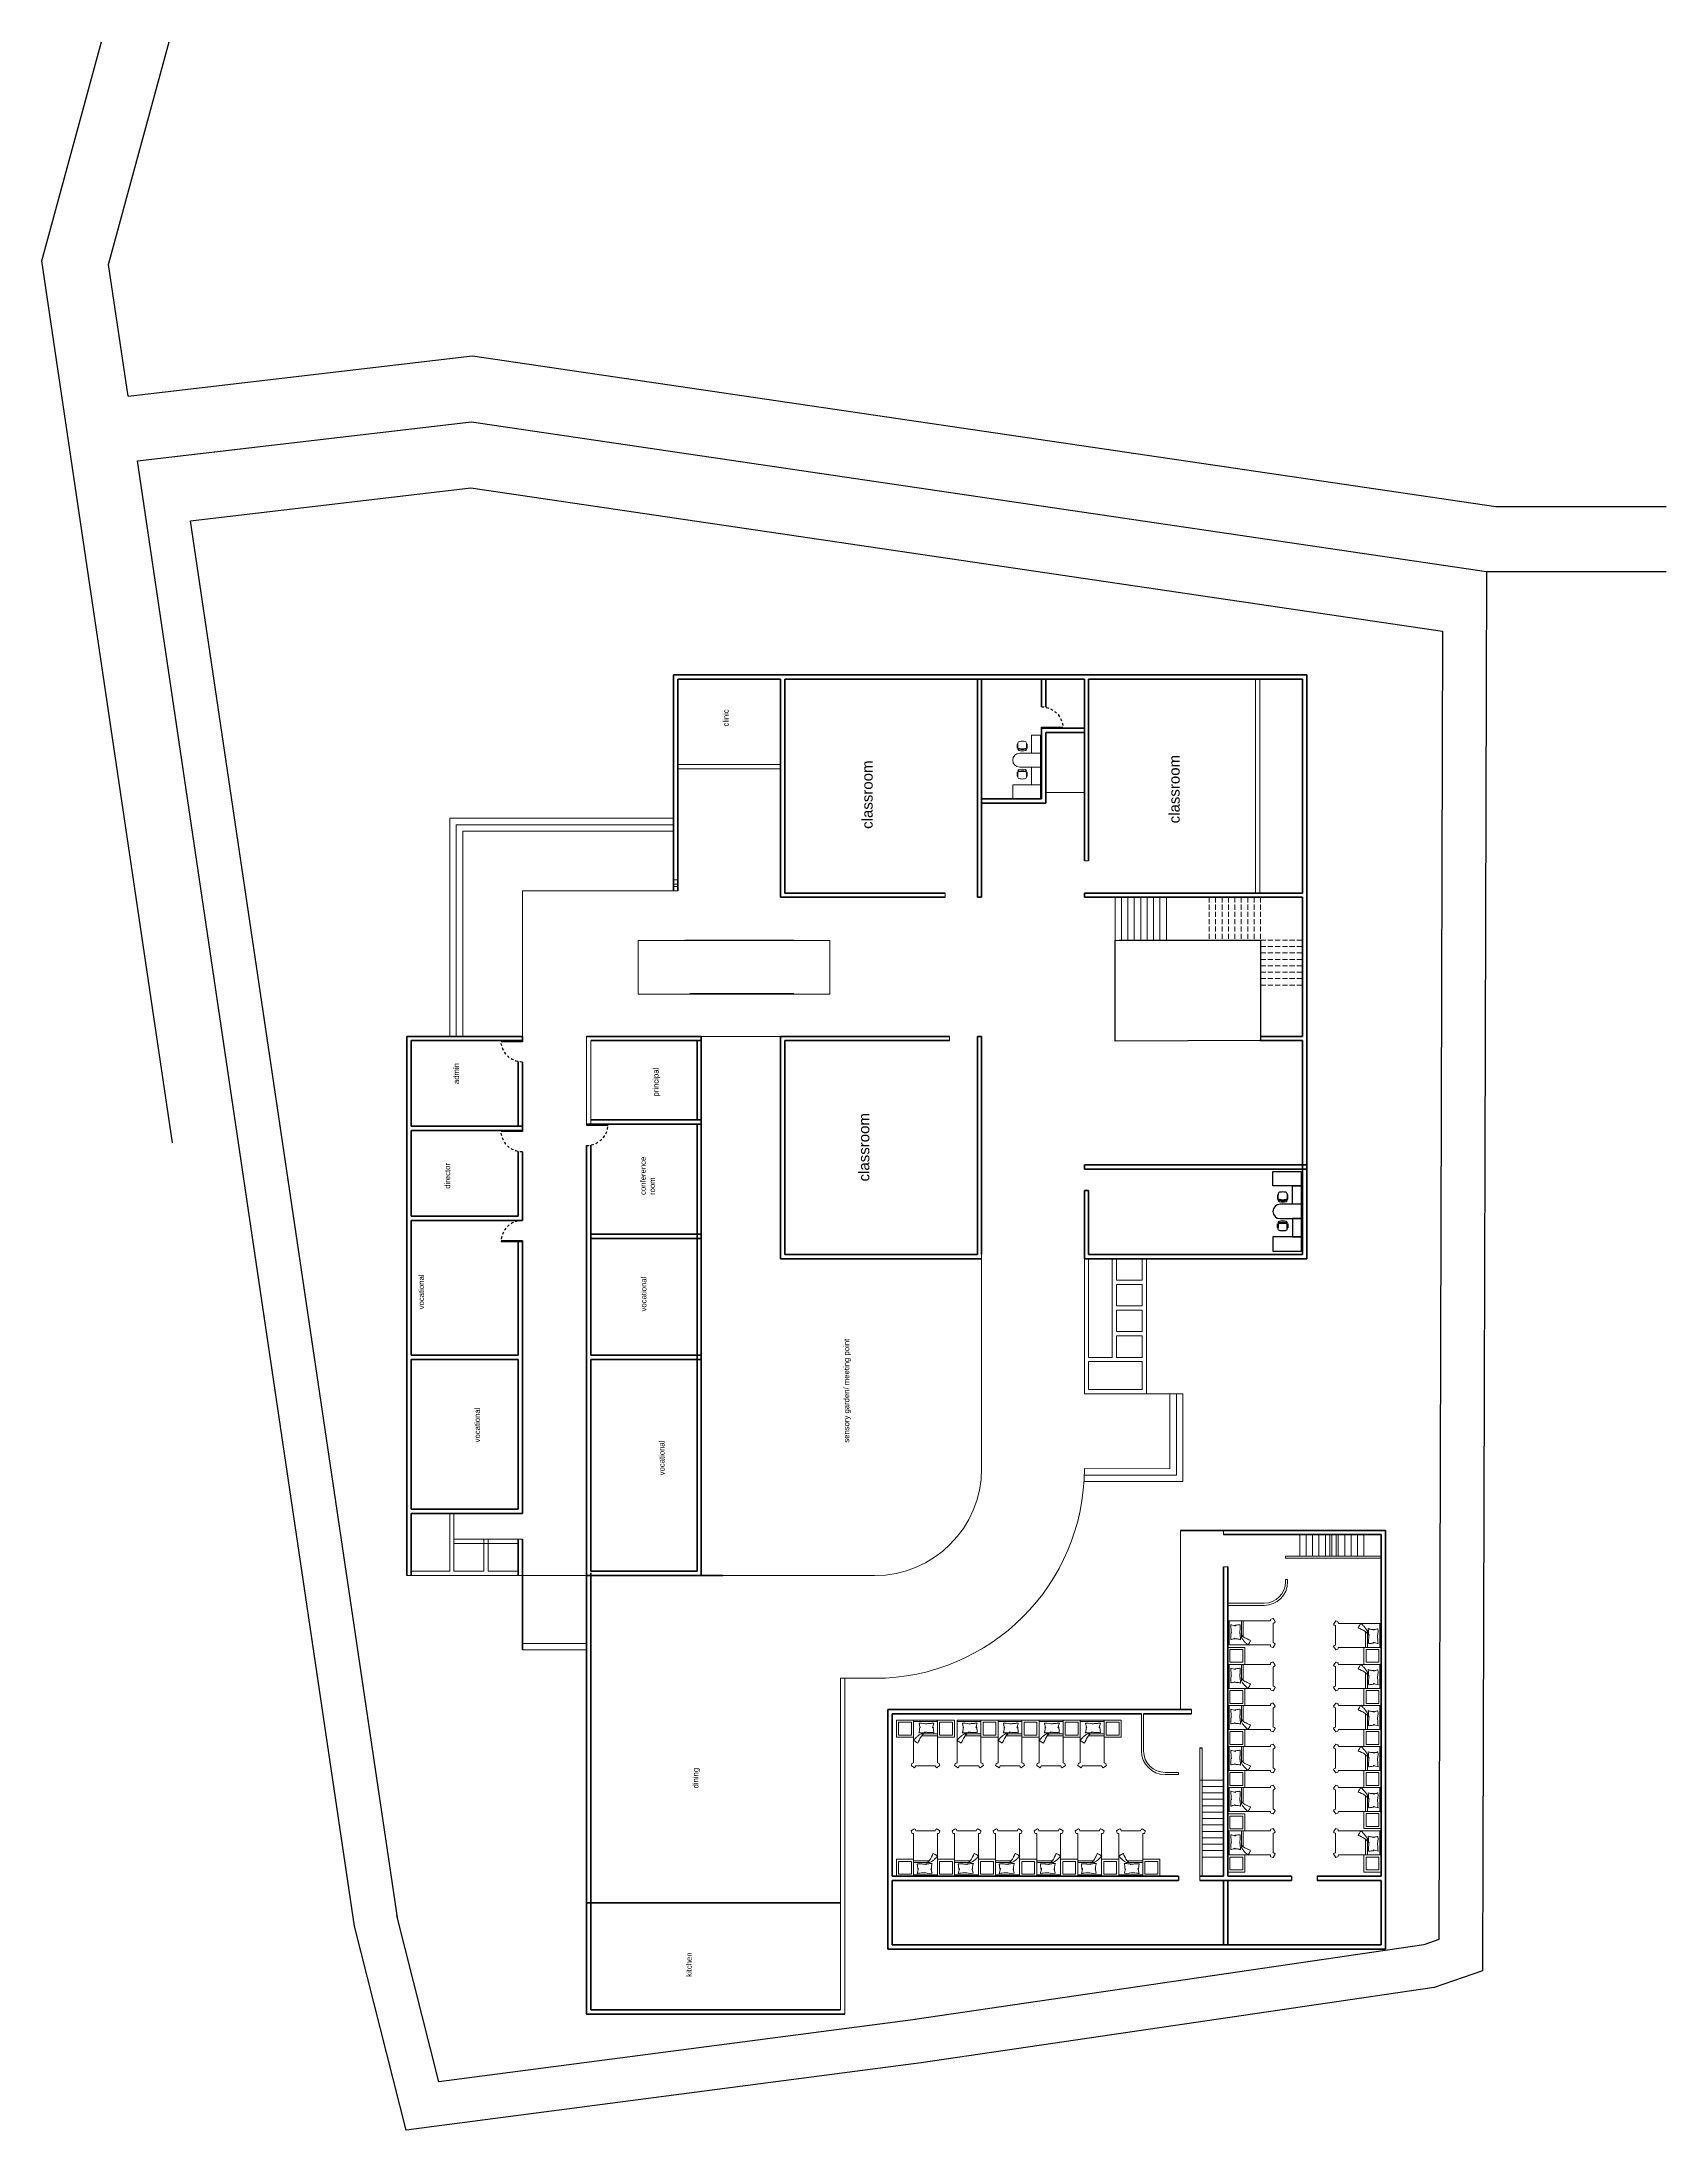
# Model space of a CAD drawing. Header units: metres. Extents: x -846 to 2173, y -239 to 2157.
# Drawn here: x -842.2 to -766.3, y -158.1 to -60.5 of the extents above; entities that cross this region are included whole.
import ezdxf

# ---------------------------------------------------------------- set-up
doc = ezdxf.new("R2010")
doc.units = ezdxf.units.M
doc.header["$MEASUREMENT"] = 0
doc.linetypes.add('ACAD_ISO02W100', pattern=[15, 12, -3])
for name, color, linetype, lineweight in [('furniture', 220, 'Continuous', 13), ('interiors', 133, 'Continuous', 13), ('JO_ DOOR LINE', 50, 'Continuous', 18), ('JO_SECTION LINE', 7, 'Continuous', 40), ('section line', 104, 'Continuous', 40), ('setback', 4, 'Continuous', 30), ('text_space', 7, 'Continuous', 13)]:
    doc.layers.add(name, color=color, linetype=linetype, lineweight=lineweight)
doc.styles.get("Standard").update_dxf_attribs({"font": 'arial.ttf'})

# ---------------------------------------------------------------- blocks, each defined once
blk = doc.blocks.new('door 100cm')
at = {"linetype": 'ByBlock', "lineweight": -3}
blk.add_line((4284.8, 6341.1), (4289.8, 6341.1), dxfattribs=at)
at = {"layer": 'JO_ DOOR LINE', "lineweight": -3}
for p, q in [((4284.8, 6341.1), (4284.8, 6441.1)), ((4289.8, 6341.1), (4289.8, 6441.1))]:
    blk.add_line(p, q, dxfattribs=at)
at = {"layer": 'JO_ DOOR LINE', "linetype": 'ACAD_ISO02W100', "lineweight": -3}
blk.add_arc((4284.8, 6341.1), 100, 0, 90, dxfattribs=at)
blk = doc.blocks.new('A$C89509515')
at = {"layer": 'JO_SECTION LINE', "lineweight": -2}
blk.add_blockref('door 100cm', (-4284.8, -6341.1), dxfattribs=at)
blk = doc.blocks.new('sidetable')
at = {"layer": 'furniture'}
for points in [[(-37.824, -86.501), (-37.024, -86.501), (-37.024, -87.301), (-37.824, -87.301)], [(-37.724, -86.601), (-37.124, -86.601), (-37.124, -87.201), (-37.724, -87.201)]]:
    blk.add_lwpolyline(points, close=True, dxfattribs=at)
blk = doc.blocks.new('single bed')
at = {"layer": 'furniture'}
for p, q in [((3736.554, 1456.282), (3737.319, 1456.282)), ((3736.587, 1456.196), (3737.319, 1456.196))]:
    blk.add_line(p, q, dxfattribs=at)
for points in [[(3736.681, 1456.282), (3736.554, 1456.282), (3736.495, 1456.245), (3736.467, 1456.228), (3736.447, 1456.214), (3736.433, 1456.2), (3736.41, 1456.186), (3736.388, 1456.169), (3736.363, 1456.149), (3736.334, 1456.121), (3736.306, 1456.09), (3736.286, 1456.07), (3736.247, 1456.031), (3736.23, 1456.017), (3736.219, 1456.006), (3736.199, 1455.994), (3736.199, 1455.989), (3736.191, 1455.98), (3736.21, 1455.969), (3736.239, 1455.949), (3736.303, 1455.907), (3736.346, 1455.882), (3736.371, 1455.865), (3736.396, 1455.851), (3736.396, 1455.851), (3736.416, 1455.873), (3736.433, 1455.927), (3736.478, 1456.006), (3736.501, 1456.062), (3736.529, 1456.115), (3736.585, 1456.194), (3736.616, 1456.231), (3736.639, 1456.251), (3736.664, 1456.27), (3736.68, 1456.281)], [(3737.319, 1456.921), (3736.201, 1456.921), (3736.201, 1454.926)], [(3737.287, 1456.857), (3736.233, 1456.857)], [(3736.821, 1456.356), (3736.797, 1456.354), (3736.764, 1456.348), (3736.728, 1456.342), (3736.698, 1456.338), (3736.662, 1456.335), (3736.612, 1456.333), (3736.559, 1456.329), (3736.51, 1456.327), (3736.476, 1456.325), (3736.449, 1456.323), (3736.443, 1456.325), (3736.46, 1456.359), (3736.464, 1456.378), (3736.474, 1456.426), (3736.481, 1456.469), (3736.483, 1456.502), (3736.483, 1456.549), (3736.487, 1456.581), (3736.491, 1456.604), (3736.493, 1456.612)], [(3736.801, 1456.755), (3736.683, 1456.769), (3736.574, 1456.782), (3736.456, 1456.778), (3736.456, 1456.751), (3736.474, 1456.705), (3736.478, 1456.664), (3736.488, 1456.628), (3736.497, 1456.601), (3736.506, 1456.587), (3736.51, 1456.569)], [(3737.103, 1456.621), (3737.12, 1456.572), (3737.122, 1456.555), (3737.122, 1456.542), (3737.131, 1456.496), (3737.135, 1456.456), (3737.137, 1456.416), (3737.146, 1456.367), (3737.141, 1456.352), (3737.138, 1456.333), (3737.097, 1456.34), (3737.047, 1456.338), (3737.013, 1456.34), (3736.914, 1456.34), (3736.886, 1456.346), (3736.861, 1456.348), (3736.837, 1456.352), (3736.808, 1456.354), (3736.772, 1456.357), (3736.743, 1456.361), (3736.719, 1456.361)], [(3736.751, 1456.751), (3736.824, 1456.755), (3736.856, 1456.76), (3736.897, 1456.764), (3736.942, 1456.764), (3737.019, 1456.769), (3737.051, 1456.773), (3737.083, 1456.778), (3737.115, 1456.782), (3737.147, 1456.782), (3737.133, 1456.737), (3737.115, 1456.669), (3737.097, 1456.601), (3737.092, 1456.578), (3737.083, 1456.56)], [(3737.319, 1454.926), (3737.319, 1456.921)], [(3736.201, 1454.926), (3736.17, 1454.915), (3736.146, 1454.915), (3736.118, 1454.901), (3736.1, 1454.839), (3736.087, 1454.802), (3736.154, 1454.754), (3736.191, 1454.732), (3736.198, 1454.725), (3736.236, 1454.7), (3736.283, 1454.735), (3736.304, 1454.788), (3736.309, 1454.793)], [(3736.309, 1454.793), (3737.211, 1454.793)], [(3737.319, 1454.926), (3737.349, 1454.915), (3737.374, 1454.915), (3737.402, 1454.901), (3737.42, 1454.839), (3737.432, 1454.802), (3737.365, 1454.754), (3737.328, 1454.732), (3737.321, 1454.725), (3737.284, 1454.7), (3737.236, 1454.735), (3737.215, 1454.788), (3737.211, 1454.793)]]:
    blk.add_lwpolyline(points, dxfattribs=at)
for centre, start, end in [((3736.233, 1456.889), 180, 270), ((3737.287, 1456.889), 270, 0)]:
    blk.add_arc(centre, 0.032, start, end, dxfattribs=at)
blk = doc.blocks.new('bed with table(single)')
at = {"layer": 'interiors'}
blk.add_blockref('sidetable', (116.08, 109.519), dxfattribs=at)
at = {"layer": 'section line', "rotation": 90}
blk.add_blockref('single bed', (1535.177, -3715.101), dxfattribs=at)
blk = doc.blocks.new('CH3')
for p, q in [((-259, 349), (-259, 141)), ((-218, 349), (-259, 349)), ((-218, 142), (-218, 349)), ((-218, 89), (-218, 163)), ((259, 350), (218, 350)), ((218, 350), (218, 142)), ((218, 87), (218, 162)), ((259, 142), (259, 350))]:
    blk.add_line(p, q)
at = {"linetype": 'Continuous'}
for p, q in [((-218, 141), (-259, 141)), ((259, 142), (218, 142))]:
    blk.add_line(p, q, dxfattribs=at)
for centre, radius, start, end in [((-163, 416), 55.3, 99.89884, 279.75221), ((-111, 115), 111, 193.25658, 265.9234), ((-166, 436), 35.2, 94.91276, 274.91276), ((0, -348), 836, 78.08993, 101.91007), ((-4, -349), 766, 78.01124, 101.98876), ((18, -535), 913, 91.15667, 100.87136), ((0, 1666), 1666, 265.9234, 274.0766), ((-18, -535), 913, 79.12864, 88.84333), ((111, 115), 111, 274.0766, 345.83344), ((163, 416), 55.3, 260.24779, 80.10116), ((159, 437), 36.2, 265.08724, 70.32125)]:
    blk.add_arc(centre, radius, start, end, dxfattribs=at)
for centre, start, end in [((-181, 309), 90.72261, 132.8382), ((180, 309), 47.1618, 87.57171)]:
    blk.add_arc(centre, 54.9, start, end)
blk = doc.blocks.new('A$C37232429')
for p, q in [((1650, 1400), (1650, 1450)), ((1650, 1450), (2350, 1450)), ((1650, 1400), (1650, 350)), ((2350, 1400), (1650, 1400)), ((2350, 1400), (1650, 1400)), ((2350, 1450), (2350, 1400)), ((2350, 350), (2350, 1400))]:
    blk.add_line(p, q)
for points in [[(1600, 1450), (1600, 1400), (50, 1400), (50, 1450)], [(750, 0), (50, 0), (50, 1400), (750, 1400)], [(750, 950), (750, 1400), (1650, 1400), (1650, 950)], [(1650, 1400), (1600, 1400), (1600, 1450), (1650, 1450)], [(2350, 1400), (2400, 1400), (2400, 1450), (2350, 1450)], [(3250, 950), (3250, 1400), (2350, 1400), (2350, 950)], [(2400, 1450), (2400, 1400), (3950, 1400), (3950, 1450)], [(3250, 0), (3950, 0), (3950, 1400), (3250, 1400)]]:
    blk.add_lwpolyline(points, close=True)
blk.add_arc((2000, 350), 350, 180, 0)
at = {"rotation": 270}
blk.add_blockref('CH3', (1050, 475), dxfattribs=at)
at = {"extrusion": (0, 0, -1), "zscale": -1, "rotation": 270}
blk.add_blockref('CH3', (-2950, 475), dxfattribs=at)

msp = doc.modelspace()

# ---------------------------------------------------------------- linework, layer by layer
for p, q in [((-842.242, -70.75), (-839.455, -60.52)), ((-839.12, -70.936), (-836.282, -60.52)), ((-836.14, -111.972), (-842.242, -70.75)), ((-838.21, -77.082), (-839.12, -70.936)), ((-838.21, -77.082), (-822.107, -75.191)), ((-822.107, -75.191), (-774.284, -82.241)), ((-837.761, -80.112), (-822.153, -78.279)), ((-822.153, -78.279), (-774.731, -85.27)), ((-827.625, -148.592), (-837.761, -80.112)), ((-774.284, -82.241), (-766.327, -82.241)), ((-774.731, -85.27), (-774.915, -150.667)), ((-774.731, -85.27), (-766.327, -85.27)), ((-788.12, -140.257), (-788.02, -140.257)), ((-789.12, -146.256), (-789.12, -146.456)), ((-783.837, -146.256), (-783.837, -146.456)), ((-782.637, -146.256), (-782.637, -146.456)), ((-825.217, -158.122), (-827.625, -148.592)), ((-774.915, -150.667), (-777.171, -151.449)), ((-777.171, -151.449), (-801.145, -154.974)), ((-801.145, -154.974), (-825.217, -158.122))]:
    msp.add_line(p, q)
msp.add_lwpolyline([(-792.087, -102.519), (-785.286, -102.502), (-785.286, -107.202), (-792.087, -107.221)], close=True)
at = {"layer": 'furniture'}
for p, q in [((-795.566, -92.931), (-795.52, -92.931)), ((-795.566, -93.767), (-796.541, -93.767)), ((-796.541, -94.417), (-795.566, -94.417)), ((-795.566, -94.417), (-795.566, -93.767)), ((-795.566, -93.767), (-795.52, -93.767)), ((-795.566, -94.417), (-795.566, -93.767)), ((-795.52, -94.417), (-795.566, -94.417)), ((-795.52, -93.767), (-795.52, -94.417))]:
    msp.add_line(p, q, dxfattribs=at)
for points in [[(-795.984, -92.931), (-795.566, -92.931), (-795.566, -93.767), (-795.984, -93.767)], [(-795.984, -95.252), (-795.566, -95.252), (-795.566, -94.417), (-795.984, -94.417)], [(-795.566, -93.767), (-795.566, -93.72), (-795.52, -93.72), (-795.52, -93.767)], [(-795.566, -94.417), (-795.566, -94.463), (-795.52, -94.463), (-795.52, -94.417)], [(-795.52, -94.463), (-795.566, -94.463), (-795.566, -95.902), (-795.52, -95.902)], [(-796.866, -95.252), (-796.866, -95.902), (-795.566, -95.902), (-795.566, -95.252)]]:
    msp.add_lwpolyline(points, close=True, dxfattribs=at)
msp.add_lwpolyline([(-795.52, -92.931), (-795.52, -93.72), (-795.566, -93.72), (-795.566, -92.931)], dxfattribs=at)
msp.add_arc((-796.541, -94.092), 0.325, 90, 270, dxfattribs=at)
at = {"layer": 'interiors'}
for p, q in [((-812.52, -90.302), (-812.52, -94.302)), ((-785.52, -90.302), (-785.52, -100.302)), ((-785.32, -90.302), (-785.32, -100.302)), ((-812.52, -94.302), (-807.72, -94.302)), ((-812.52, -94.502), (-807.72, -94.502)), ((-795.32, -95.602), (-793.52, -95.602)), ((-823.172, -96.809), (-812.72, -96.809)), ((-822.872, -97.109), (-812.72, -97.109)), ((-822.572, -97.409), (-812.72, -97.409)), ((-785.52, -98.102), (-785.52, -100.102)), ((-785.32, -98.102), (-785.32, -100.102)), ((-812.72, -100.202), (-819.779, -100.202)), ((-819.779, -107.002), (-819.779, -100.202)), ((-812.72, -99.682), (-812.52, -99.682)), ((-812.72, -99.882), (-812.52, -99.882)), ((-812.72, -100.002), (-812.52, -100.002)), ((-812.72, -100.202), (-812.52, -100.202)), ((-792.086, -100.502), (-792.086, -102.501)), ((-791.786, -100.502), (-791.786, -102.501)), ((-791.486, -100.502), (-791.486, -102.502)), ((-791.186, -100.502), (-791.186, -102.502)), ((-790.886, -100.502), (-790.886, -102.502)), ((-790.586, -100.502), (-790.586, -102.502)), ((-790.286, -100.502), (-790.286, -102.502)), ((-789.986, -100.502), (-789.986, -102.502)), ((-789.686, -100.502), (-789.686, -102.502)), ((-785.52, -100.102), (-785.52, -100.302)), ((-785.32, -100.102), (-785.32, -100.302)), ((-807.104, -102.502), (-812.193, -102.502)), ((-791.886, -102.502), (-785.286, -102.502)), ((-807.104, -105.002), (-811.963, -105.002)), ((-819.779, -107.002), (-823.172, -107.002)), ((-812.22, -107.002), (-816.779, -107.002)), ((-816.779, -111.102), (-816.779, -107.002)), ((-816.579, -111.102), (-816.579, -107.202)), ((-807.72, -107.002), (-811.42, -107.002)), ((-792.186, -107.203), (-792.186, -107.213)), ((-785.286, -107.002), (-785.286, -107.202)), ((-785.286, -107.002), (-785.286, -107.202)), ((-798.32, -117.202), (-798.32, -117.402)), ((-798.32, -117.402), (-798.32, -127.202)), ((-793.52, -117.402), (-793.52, -123.702)), ((-793.32, -117.402), (-793.32, -122.002)), ((-792.22, -122.002), (-792.22, -117.402)), ((-792.02, -118.402), (-792.02, -117.402)), ((-790.82, -117.402), (-790.82, -118.402)), ((-790.62, -117.402), (-790.62, -123.702)), ((-790.82, -118.402), (-792.02, -118.402)), ((-790.82, -118.602), (-792.02, -118.602)), ((-792.02, -119.602), (-792.02, -118.602)), ((-790.82, -118.602), (-790.82, -119.602)), ((-790.82, -119.602), (-792.02, -119.602)), ((-790.82, -119.802), (-792.02, -119.802)), ((-792.02, -120.802), (-792.02, -119.802)), ((-790.82, -119.802), (-790.82, -120.802)), ((-790.82, -120.802), (-792.02, -120.802)), ((-790.82, -121.002), (-792.02, -121.002)), ((-792.02, -122.002), (-792.02, -121.002)), ((-790.82, -121.002), (-790.82, -122.002)), ((-792.22, -122.002), (-793.32, -122.002)), ((-790.82, -122.002), (-792.02, -122.002)), ((-790.82, -122.202), (-793.32, -122.202)), ((-793.32, -122.202), (-793.32, -123.502)), ((-790.82, -122.202), (-790.82, -123.502)), ((-788.92, -123.702), (-793.52, -123.702)), ((-790.82, -123.502), (-793.32, -123.502)), ((-789.52, -123.702), (-789.52, -127.208)), ((-789.22, -123.702), (-789.22, -127.509)), ((-788.92, -123.702), (-788.92, -127.809)), ((-788.92, -127.807), (-793.54, -127.803)), ((-789.22, -127.507), (-793.525, -127.503)), ((-789.52, -127.207), (-793.52, -127.203)), ((-792.42, -127.203), (-792.42, -127.204)), ((-823.179, -132.002), (-823.179, -129.302)), ((-822.979, -132.002), (-822.979, -129.302)), ((-819.979, -130.502), (-822.979, -130.502)), ((-819.979, -130.702), (-822.979, -130.702)), ((-821.679, -130.502), (-819.979, -130.502)), ((-821.579, -132.002), (-821.579, -130.502)), ((-821.379, -132.002), (-821.379, -130.502)), ((-819.779, -130.502), (-819.979, -130.502)), ((-789.02, -130.087), (-789.02, -138.457)), ((-789.02, -130.087), (-787.02, -130.087)), ((-787.02, -130.087), (-787.02, -130.287)), ((-779.654, -130.287), (-779.654, -131.287)), ((-779.654, -131.287), (-784.12, -131.287)), ((-784.12, -131.387), (-784.12, -131.287)), ((-779.654, -131.387), (-784.12, -131.387)), ((-784.02, -131.387), (-784.12, -131.387)), ((-816.779, -132.202), (-825.179, -132.202)), ((-823.179, -132.002), (-824.979, -132.002)), ((-824.979, -132.002), (-823.479, -132.002)), ((-824.979, -132.002), (-823.179, -132.002)), ((-821.579, -132.002), (-822.979, -132.002)), ((-819.979, -132.002), (-821.379, -132.002)), ((-819.979, -132.202), (-819.979, -131.777)), ((-816.779, -132.077), (-816.779, -135.077)), ((-810.42, -132.202), (-803.32, -132.202)), ((-787.02, -131.787), (-786.82, -131.787)), ((-784.12, -132.495), (-784.12, -132.391)), ((-784.12, -132.391), (-784.02, -132.391)), ((-784.02, -132.495), (-784.02, -132.391)), ((-827.799, -133.477), (-827.829, -133.477)), ((-786.82, -133.495), (-785.12, -133.495)), ((-786.82, -133.495), (-785.12, -133.495)), ((-786.82, -134.195), (-786.82, -133.595)), ((-786.82, -133.595), (-785.12, -133.595)), ((-816.779, -135.377), (-819.779, -135.377)), ((-816.779, -135.677), (-819.779, -135.677)), ((-804.92, -137.002), (-804.92, -152.502)), ((-803.32, -137.002), (-804.92, -137.002)), ((-804.72, -137.002), (-804.72, -152.702)), ((-788.52, -138.457), (-788.52, -138.657)), ((-790.85, -138.657), (-790.85, -140.4)), ((-790.75, -138.657), (-790.75, -140.4)), ((-790.75, -138.657), (-790.75, -140.4)), ((-788.12, -141.757), (-788.12, -140.257)), ((-788.02, -141.757), (-788.02, -140.257)), ((-789.75, -141.4), (-789.12, -141.4)), ((-789.12, -141.4), (-789.75, -141.4)), ((-789.75, -141.5), (-789.12, -141.5)), ((-789.12, -141.5), (-789.12, -141.4)), ((-788.12, -146.456), (-788.12, -141.757)), ((-788.02, -146.256), (-788.02, -141.757))]:
    msp.add_line(p, q, dxfattribs=at)
at = {"layer": 'interiors', "ltscale": 0.5}
for p, q in [((-798.32, -95.902), (-798.32, -96.102)), ((-823.172, -96.809), (-823.172, -107.002)), ((-822.872, -97.109), (-822.872, -107.002)), ((-822.572, -97.409), (-822.572, -107.002)), ((-793.32, -98.802), (-793.52, -98.802)), ((-800.02, -100.302), (-800.02, -100.502)), ((-799.82, -107.002), (-799.82, -107.202))]:
    msp.add_line(p, q, dxfattribs=at)
at = {"layer": 'interiors', "linetype": 'ACAD_ISO02W100', "ltscale": 0.02}
for p, q in [((-787.686, -100.502), (-787.686, -102.502)), ((-787.386, -100.502), (-787.386, -102.502)), ((-787.086, -100.502), (-787.086, -102.502)), ((-786.786, -100.502), (-786.786, -102.502)), ((-786.486, -100.502), (-786.486, -102.502)), ((-786.186, -100.502), (-786.186, -102.502)), ((-785.886, -100.502), (-785.886, -102.502)), ((-785.586, -100.502), (-785.586, -102.502)), ((-785.286, -100.502), (-785.286, -102.502)), ((-785.286, -100.502), (-785.286, -107.002)), ((-785.286, -102.502), (-783.32, -102.502)), ((-785.286, -102.802), (-783.32, -102.802)), ((-785.286, -103.102), (-783.32, -103.102)), ((-785.286, -103.402), (-783.32, -103.402)), ((-785.286, -103.702), (-783.32, -103.702)), ((-785.286, -104.002), (-783.32, -104.002)), ((-785.286, -104.302), (-783.32, -104.302)), ((-785.286, -104.602), (-783.32, -104.602))]:
    msp.add_line(p, q, dxfattribs=at)
at = {"layer": 'interiors', "linetype": 'ACAD_ISO02W100', "ltscale": 0.1}
for p, q in [((-783.454, -131.287), (-783.454, -130.287)), ((-783.154, -131.287), (-783.154, -130.287)), ((-782.854, -131.287), (-782.854, -130.287)), ((-782.854, -131.287), (-782.854, -130.287)), ((-782.854, -131.287), (-782.854, -130.287)), ((-782.854, -131.287), (-782.854, -130.287)), ((-782.554, -131.287), (-782.554, -130.287)), ((-782.254, -131.287), (-782.254, -130.287)), ((-782.054, -131.287), (-782.054, -130.287)), ((-781.954, -131.287), (-781.954, -130.287)), ((-781.754, -131.287), (-781.754, -130.287)), ((-781.654, -131.287), (-781.654, -130.287)), ((-781.354, -131.287), (-781.354, -130.287)), ((-781.354, -131.287), (-781.354, -130.287)), ((-781.054, -131.287), (-781.054, -130.287)), ((-780.754, -131.287), (-780.754, -130.287)), ((-780.454, -131.287), (-780.454, -130.287)), ((-788.12, -141.757), (-787.02, -141.757)), ((-788.02, -142.057), (-787.02, -142.057)), ((-788.02, -142.357), (-787.02, -142.357)), ((-788.02, -142.657), (-787.02, -142.657)), ((-788.02, -142.957), (-787.02, -142.957)), ((-788.02, -142.957), (-787.02, -142.957)), ((-788.02, -142.957), (-787.02, -142.957)), ((-788.02, -142.957), (-787.02, -142.957)), ((-788.02, -143.257), (-787.02, -143.257)), ((-788.02, -143.557), (-787.02, -143.557)), ((-788.02, -143.857), (-787.02, -143.857)), ((-788.02, -144.157), (-787.02, -144.157)), ((-788.02, -144.457), (-787.02, -144.457)), ((-788.02, -144.457), (-787.02, -144.457)), ((-788.02, -144.757), (-787.02, -144.757)), ((-788.02, -145.057), (-787.02, -145.057)), ((-788.02, -145.357), (-787.02, -145.357))]:
    msp.add_line(p, q, dxfattribs=at)
at = {"layer": 'interiors'}
msp.add_lwpolyline([(-814.372, -102.522), (-805.42, -102.522), (-805.42, -105.022), (-814.372, -105.022)], close=True, dxfattribs=at)
for centre, radius, start, end in [((-803.32, -127.202), 5, 270, 0), ((-803.32, -127.202), 9.8, 270, 0), ((-803.42, -127.202), 11, 359.99037, 0), ((-785.12, -132.495), 1, 270, 0), ((-785.12, -132.495), 1.1, 270, 0), ((-789.75, -140.4), 1.1, 180, 270), ((-789.75, -140.4), 1, 180, 270)]:
    msp.add_arc(centre, radius, start, end, dxfattribs=at)
at = {"layer": 'section line'}
for p, q in [((-807.72, -90.102), (-812.72, -90.102)), ((-812.72, -90.102), (-812.72, -100.202)), ((-807.72, -90.302), (-812.52, -90.302)), ((-812.52, -90.302), (-812.52, -100.202)), ((-799.32, -90.102), (-807.72, -90.102)), ((-807.72, -90.302), (-807.72, -92.602)), ((-807.72, -90.302), (-807.72, -100.502)), ((-799.32, -90.302), (-807.52, -90.302)), ((-807.52, -90.302), (-807.52, -100.302)), ((-799.52, -90.302), (-806.52, -90.302)), ((-799.32, -90.102), (-793.32, -90.102)), ((-799.32, -90.102), (-795.32, -90.102)), ((-799.32, -90.302), (-795.52, -90.302)), ((-799.32, -90.302), (-795.52, -90.302)), ((-798.52, -100.502), (-798.52, -90.302)), ((-798.32, -96.102), (-798.32, -90.302)), ((-795.54, -90.302), (-793.52, -90.302)), ((-795.52, -90.302), (-795.52, -91.602)), ((-795.32, -90.302), (-795.32, -91.622)), ((-795.32, -90.302), (-795.32, -91.622)), ((-793.52, -92.602), (-793.52, -90.302)), ((-793.32, -90.102), (-783.12, -90.102)), ((-793.32, -98.802), (-793.32, -90.302)), ((-793.32, -90.302), (-783.32, -90.302)), ((-783.32, -90.302), (-783.32, -98.102)), ((-783.12, -90.102), (-783.12, -98.102)), ((-807.52, -92.602), (-807.52, -100.302)), ((-807.52, -92.602), (-807.52, -92.834)), ((-795.52, -92.602), (-795.52, -95.902)), ((-795.52, -92.602), (-793.52, -92.602)), ((-793.52, -98.802), (-793.52, -92.302)), ((-807.72, -92.802), (-807.72, -100.502)), ((-795.32, -92.802), (-795.32, -96.102)), ((-795.32, -92.802), (-793.52, -92.802)), ((-795.52, -95.902), (-798.32, -95.902)), ((-798.32, -100.502), (-798.32, -96.102)), ((-795.32, -96.102), (-798.32, -96.102)), ((-783.32, -98.102), (-783.32, -100.102)), ((-783.12, -98.102), (-783.12, -100.102)), ((-807.72, -100.502), (-800.02, -100.502)), ((-807.52, -100.302), (-800.02, -100.302)), ((-807.52, -100.502), (-800.02, -100.502)), ((-798.52, -100.502), (-798.32, -100.502)), ((-798.52, -100.502), (-798.32, -100.502)), ((-793.52, -100.302), (-783.32, -100.302)), ((-793.52, -100.502), (-793.52, -100.302)), ((-793.52, -100.502), (-793.52, -100.302)), ((-793.52, -100.502), (-783.32, -100.502)), ((-783.32, -100.102), (-783.32, -100.302)), ((-783.32, -100.502), (-783.32, -107.002)), ((-783.12, -100.102), (-783.12, -100.502)), ((-783.12, -100.502), (-783.12, -107.202)), ((-819.779, -107.002), (-825.179, -107.002)), ((-825.179, -111.402), (-825.179, -107.002)), ((-819.779, -107.202), (-824.979, -107.202)), ((-824.979, -111.202), (-824.979, -107.202)), ((-819.779, -107.002), (-819.779, -107.252)), ((-816.779, -107.002), (-811.42, -107.002)), ((-816.579, -107.202), (-811.42, -107.202)), ((-811.62, -107.202), (-811.62, -110.902)), ((-811.42, -107.002), (-811.42, -132.202)), ((-807.72, -107.002), (-799.82, -107.002)), ((-807.72, -107.002), (-807.72, -117.402)), ((-807.52, -107.202), (-799.82, -107.202)), ((-807.52, -107.202), (-807.52, -117.202)), ((-798.52, -107.002), (-798.32, -107.002)), ((-798.52, -107.002), (-798.32, -107.002)), ((-798.52, -117.202), (-798.52, -107.002)), ((-798.32, -117.202), (-798.32, -107.002)), ((-785.32, -107.202), (-783.32, -107.202)), ((-785.286, -107.002), (-783.32, -107.002)), ((-784.82, -107.002), (-783.32, -107.002)), ((-783.32, -117.202), (-783.32, -107.202)), ((-783.12, -117.402), (-783.12, -107.202)), ((-819.979, -108.182), (-819.979, -111.202)), ((-819.779, -108.202), (-819.779, -111.452)), ((-819.779, -111.202), (-824.979, -111.202)), ((-816.779, -111.102), (-814.779, -111.102)), ((-813.579, -110.902), (-816.579, -110.902)), ((-811.42, -111.102), (-816.579, -111.102)), ((-811.42, -110.902), (-815.379, -110.902)), ((-811.42, -110.902), (-815.279, -110.902)), ((-811.42, -110.902), (-815.079, -110.902)), ((-813.179, -111.102), (-814.479, -111.102)), ((-811.62, -111.102), (-811.62, -132.002)), ((-807.72, -111.102), (-807.72, -117.402)), ((-825.179, -111.402), (-825.179, -116.402)), ((-819.779, -111.402), (-824.979, -111.402)), ((-821.479, -111.402), (-824.979, -111.402)), ((-824.979, -111.402), (-824.979, -115.402)), ((-816.779, -112.102), (-816.779, -115.902)), ((-816.579, -112.082), (-816.579, -115.902)), ((-816.579, -112.082), (-816.579, -115.902)), ((-819.979, -112.382), (-819.979, -115.402)), ((-819.779, -112.402), (-819.779, -115.602)), ((-793.52, -113.002), (-793.52, -113.202)), ((-793.52, -113.002), (-783.12, -113.002)), ((-793.52, -113.202), (-783.12, -113.202)), ((-793.52, -114.202), (-793.52, -117.402)), ((-793.52, -114.202), (-793.32, -114.202)), ((-793.32, -114.202), (-793.32, -117.202)), ((-819.979, -115.402), (-824.979, -115.402)), ((-819.979, -115.402), (-824.979, -115.402)), ((-819.779, -115.602), (-824.979, -115.602)), ((-824.979, -115.602), (-824.979, -121.902)), ((-816.779, -115.902), (-816.779, -132.077)), ((-816.779, -115.902), (-816.779, -132.077)), ((-816.579, -115.902), (-816.579, -121.902)), ((-825.179, -116.402), (-825.179, -132.202)), ((-819.979, -116.552), (-819.979, -121.902)), ((-819.779, -116.552), (-819.779, -129.302)), ((-816.579, -116.25), (-811.42, -116.25)), ((-816.579, -116.45), (-811.42, -116.45)), ((-807.72, -117.402), (-798.32, -117.402)), ((-807.52, -117.202), (-798.52, -117.202)), ((-793.52, -117.402), (-793.12, -117.402)), ((-793.32, -117.202), (-785.52, -117.202)), ((-793.32, -117.202), (-783.32, -117.202)), ((-793.32, -117.402), (-790.82, -117.402)), ((-791.52, -117.402), (-783.12, -117.402)), ((-819.979, -121.902), (-824.979, -121.902)), ((-811.42, -121.902), (-816.579, -121.902)), ((-824.979, -122.102), (-824.979, -129.102)), ((-824.979, -122.102), (-824.979, -129.102)), ((-819.979, -122.102), (-824.979, -122.102)), ((-822.979, -122.102), (-824.979, -122.102)), ((-819.979, -122.102), (-819.979, -129.102)), ((-811.42, -122.102), (-816.579, -122.102)), ((-811.42, -122.102), (-816.579, -122.102)), ((-816.579, -122.102), (-816.579, -132.002)), ((-819.979, -129.102), (-824.979, -129.102)), ((-824.979, -129.302), (-824.979, -132.202)), ((-819.779, -129.302), (-824.979, -129.302)), ((-819.979, -130.502), (-819.979, -132.202)), ((-819.779, -130.502), (-819.779, -135.677)), ((-789.02, -130.087), (-779.454, -130.087)), ((-787.02, -130.287), (-779.654, -130.287)), ((-779.654, -146.256), (-779.654, -130.287)), ((-779.454, -149.656), (-779.454, -130.087)), ((-816.779, -132.077), (-816.779, -152.702)), ((-810.42, -132.202), (-816.779, -132.202)), ((-811.62, -132.002), (-816.579, -132.002)), ((-816.579, -132.077), (-816.579, -152.502)), ((-787.02, -131.787), (-787.02, -139.459)), ((-786.82, -131.787), (-786.82, -146.256)), ((-802.7, -138.457), (-802.7, -149.656)), ((-802.7, -140.157), (-802.7, -138.457)), ((-802.7, -138.457), (-788.52, -138.457)), ((-802.5, -140.157), (-802.5, -138.657)), ((-802.5, -138.657), (-790.85, -138.657)), ((-790.75, -138.657), (-788.52, -138.657)), ((-787.02, -139.459), (-787.02, -146.256)), ((-802.5, -140.157), (-802.5, -146.256)), ((-789.12, -146.256), (-802.5, -146.256)), ((-787.02, -146.256), (-788.12, -146.256)), ((-783.837, -146.256), (-786.82, -146.256)), ((-779.654, -146.256), (-782.637, -146.256)), ((-802.5, -146.456), (-802.5, -149.456)), ((-789.12, -146.456), (-802.5, -146.456)), ((-783.837, -146.456), (-788.12, -146.456)), ((-787.02, -146.456), (-787.02, -149.456)), ((-786.82, -146.456), (-786.82, -149.456)), ((-779.654, -146.456), (-782.637, -146.456)), ((-779.654, -149.456), (-779.654, -146.456)), ((-804.92, -147.502), (-816.82, -147.502)), ((-779.454, -149.656), (-802.7, -149.656)), ((-779.654, -149.456), (-802.5, -149.456)), ((-804.72, -152.702), (-816.779, -152.702)), ((-804.92, -152.502), (-816.579, -152.502))]:
    msp.add_line(p, q, dxfattribs=at)
at = {"layer": 'section line', "ltscale": 0.5}
for q in [(-823.079, -122.102), (-823.379, -122.102)]:
    msp.add_line((-824.479, -122.102), q, dxfattribs=at)
at = {"layer": 'setback'}
for p, q in [((-837.761, -80.112), (-832.694, -79.517)), ((-835.285, -82.904), (-822.198, -81.367)), ((-822.198, -81.367), (-776.779, -88.062)), ((-825.606, -148.293), (-835.285, -82.904)), ((-776.779, -88.062), (-776.952, -149.213)), ((-823.683, -155.863), (-825.646, -148.092)), ((-776.952, -149.213), (-777.658, -149.457)), ((-777.658, -149.457), (-801.442, -152.955)), ((-801.409, -152.951), (-823.683, -155.863))]:
    msp.add_line(p, q, dxfattribs=at)

# ---------------------------------------------------------------- block references
at = {"xscale": 0.0009557563754140842, "yscale": 0.0009557563754140842, "zscale": 0.0009557563754140842, "rotation": 270}
msp.add_blockref('A$C37232429', (-784.706, -113.271), dxfattribs=at)
for p, rotation in [((-701.398, -113.337), 180), ((-701.398, -115.255), 180), ((-701.398, -117.172), 180), ((-822.601, -60.702), 270), ((-820.569, -60.702), 270), ((-818.652, -60.702), 270), ((-816.734, -60.702), 270), ((-814.817, -60.702), 270), ((-701.398, -119.089), 180), ((-701.398, -121.007), 180), ((-779.283, -224.512), 90), ((-777.365, -224.512), 90), ((-775.448, -224.512), 90), ((-773.53, -224.512), 90), ((-771.613, -224.512), 90), ((-701.398, -123.038), 180)]:
    msp.add_blockref('bed with table(single)', p, dxfattribs=dict(rotation=rotation))
for p in [(-865.075, -158.573), (-865.075, -160.49), (-865.075, -162.408), (-865.075, -164.325), (-865.075, -166.356)]:
    msp.add_blockref('bed with table(single)', p)
at = {"xscale": -1, "rotation": 270}
msp.add_blockref('bed with table(single)', (-813.004, -224.512), dxfattribs=at)
at = {"layer": 'furniture', "xscale": 0.0009283734974549418, "yscale": 0.0009283734974549418, "zscale": 0.0009283734974549418, "rotation": 180}
msp.add_blockref('CH3', (-796.425, -93.21), dxfattribs=at)
at = {"layer": 'furniture', "extrusion": (0, 0, -1), "xscale": 0.0009283734974549418, "yscale": 0.0009283734974549418, "zscale": -0.0009283734974549418}
msp.add_blockref('CH3', (796.425, -94.974), dxfattribs=at)
at = {"layer": 'interiors'}
for p, rotation in [((-839.324, -226.259), 180), ((-879.214, -108.432), 90)]:
    msp.add_blockref('sidetable', p, dxfattribs=dict(at, rotation=rotation))
msp.add_blockref('sidetable', (-748.996, -58.755), dxfattribs=at)
at = {"layer": 'section line', "yscale": 0.01, "zscale": 0.01}
for p, xscale, rotation in [((-795.52, -92.602), -0.01, 270), ((-819.779, -107.202), -0.01, 90), ((-816.779, -111.102), 0.01, 270), ((-819.779, -111.402), -0.01, 90), ((-819.779, -116.602), 0.01, 89.99999999999997)]:
    msp.add_blockref('A$C89509515', p, dxfattribs=dict(at, xscale=xscale, rotation=rotation))
at = {"layer": 'section line', "rotation": 90}
msp.add_blockref('single bed', (670.101, -3871.642), dxfattribs=at)

# ---------------------------------------------------------------- texts
at = {"layer": 'text_space', "attachment_point": 1, "rotation": 90}
for s, width, gutter_width, insert, char_height in [('clinic', 0.77775, 1.292, (-810.403, -92.518), 0.2584), ('classroom', 1.51062, 2.51, (-803.917, -97.304), 0.5019), ('classroom', 1.51062, 2.51, (-789.567, -97.045), 0.5019), ('admin', 0.77775, 1.292, (-823, -109.23), 0.2584), ('principal', 0.77775, 1.292, (-813.673, -109.813), 0.2584), ('classroom', 1.51062, 2.51, (-804.069, -113.782), 0.5019), ('director', 0.77775, 1.292, (-823.414, -114.124), 0.2584), ('conference room', 0.77775, 1.292, (-814.272, -114.413), 0.25843), ('vocational', 0.77775, 1.292, (-824.635, -119.755), 0.2584), ('vocational', 0.77775, 1.292, (-814.243, -119.857), 0.2584), ('sensory garden/ meeting point', 5.67455, 1.292, (-804.765, -125.991), 0.25843), ('vocational', 0.77775, 1.292, (-822.019, -125.976), 0.2584), ('vocational', 0.77775, 1.292, (-813.398, -127.518), 0.2584), ('\\pxt1;dining', 0.77775, 1.292, (-811.814, -142.149), 0.25843), ('kitchen', 0.77775, 1.292, (-812.123, -150.955), 0.2584)]:
    msp.add_mtext_dynamic_manual_height_columns(s, width=width, gutter_width=gutter_width, heights=[0], dxfattribs=dict(at, insert=insert, char_height=char_height))

doc.saveas('drawing.dxf')
